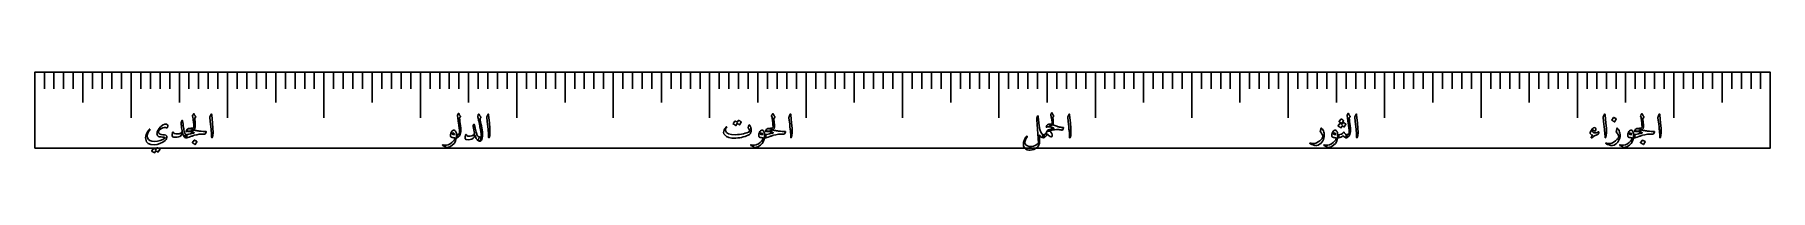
# Model space of a CAD drawing. Header units: millimetres. Extents: x 0 to 271, y -1 to 12.
import ezdxf

# ---------------------------------------------------------------- set-up
doc = ezdxf.new("R2010")
doc.units = ezdxf.units.MM
for name, color, linetype in [('CUT_OUTER', 1, 'Continuous'), ('ENGRAVE', 7, 'Continuous'), ('ENGRAVE_FINE', 8, 'Continuous'), ('TEXT', 5, 'Continuous')]:
    doc.layers.add(name, color=color, linetype=linetype)

msp = doc.modelspace()

# ---------------------------------------------------------------- linework, layer by layer
at = {"layer": 'CUT_OUTER'}
msp.add_lwpolyline([(0, 0), (271.1194, 0), (271.1194, 11.9), (0, 11.9)], close=True, dxfattribs=at)
at = {"layer": 'ENGRAVE'}
for points in [[(0, 11.9), (0, 4.76)], [(7.5311, 11.9), (7.5311, 7.14)], [(15.0622, 11.9), (15.0622, 4.76)], [(22.5933, 11.9), (22.5933, 7.14)], [(30.1244, 11.9), (30.1244, 4.76)], [(37.6555, 11.9), (37.6555, 7.14)], [(45.1866, 11.9), (45.1866, 4.76)], [(52.7177, 11.9), (52.7177, 7.14)], [(60.2488, 11.9), (60.2488, 4.76)], [(67.7799, 11.9), (67.7799, 7.14)], [(75.311, 11.9), (75.311, 4.76)], [(82.8421, 11.9), (82.8421, 7.14)], [(90.3731, 11.9), (90.3731, 4.76)], [(97.9042, 11.9), (97.9042, 7.14)], [(105.4353, 11.9), (105.4353, 4.76)], [(112.9664, 11.9), (112.9664, 7.14)], [(120.4975, 11.9), (120.4975, 4.76)], [(128.0286, 11.9), (128.0286, 7.14)], [(135.5597, 11.9), (135.5597, 4.76)], [(143.0908, 11.9), (143.0908, 7.14)], [(150.6219, 11.9), (150.6219, 4.76)], [(158.153, 11.9), (158.153, 7.14)], [(165.6841, 11.9), (165.6841, 4.76)], [(173.2152, 11.9), (173.2152, 7.14)], [(180.7463, 11.9), (180.7463, 4.76)], [(188.2774, 11.9), (188.2774, 7.14)], [(195.8085, 11.9), (195.8085, 4.76)], [(203.3396, 11.9), (203.3396, 7.14)], [(210.8707, 11.9), (210.8707, 4.76)], [(218.4018, 11.9), (218.4018, 7.14)], [(225.9329, 11.9), (225.9329, 4.76)], [(233.464, 11.9), (233.464, 7.14)], [(240.9951, 11.9), (240.9951, 4.76)], [(248.5262, 11.9), (248.5262, 7.14)], [(256.0573, 11.9), (256.0573, 4.76)], [(263.5884, 11.9), (263.5884, 7.14)], [(271.1194, 11.9), (271.1194, 4.76)]]:
    msp.add_lwpolyline(points, dxfattribs=at)
at = {"layer": 'ENGRAVE_FINE'}
for points in [[(1.5062, 11.9), (1.5062, 9.282)], [(3.0124, 11.9), (3.0124, 9.282)], [(4.5187, 11.9), (4.5187, 9.282)], [(6.0249, 11.9), (6.0249, 9.282)], [(9.0373, 11.9), (9.0373, 9.282)], [(10.5435, 11.9), (10.5435, 9.282)], [(12.0498, 11.9), (12.0498, 9.282)], [(13.556, 11.9), (13.556, 9.282)], [(16.5684, 11.9), (16.5684, 9.282)], [(18.0746, 11.9), (18.0746, 9.282)], [(19.5808, 11.9), (19.5808, 9.282)], [(21.0871, 11.9), (21.0871, 9.282)], [(24.0995, 11.9), (24.0995, 9.282)], [(25.6057, 11.9), (25.6057, 9.282)], [(27.1119, 11.9), (27.1119, 9.282)], [(28.6182, 11.9), (28.6182, 9.282)], [(31.6306, 11.9), (31.6306, 9.282)], [(33.1368, 11.9), (33.1368, 9.282)], [(34.643, 11.9), (34.643, 9.282)], [(36.1493, 11.9), (36.1493, 9.282)], [(39.1617, 11.9), (39.1617, 9.282)], [(40.6679, 11.9), (40.6679, 9.282)], [(42.1741, 11.9), (42.1741, 9.282)], [(43.6804, 11.9), (43.6804, 9.282)], [(46.6928, 11.9), (46.6928, 9.282)], [(48.199, 11.9), (48.199, 9.282)], [(49.7052, 11.9), (49.7052, 9.282)], [(51.2115, 11.9), (51.2115, 9.282)], [(54.2239, 11.9), (54.2239, 9.282)], [(55.7301, 11.9), (55.7301, 9.282)], [(57.2363, 11.9), (57.2363, 9.282)], [(58.7425, 11.9), (58.7425, 9.282)], [(61.755, 11.9), (61.755, 9.282)], [(63.2612, 11.9), (63.2612, 9.282)], [(64.7674, 11.9), (64.7674, 9.282)], [(66.2736, 11.9), (66.2736, 9.282)], [(69.2861, 11.9), (69.2861, 9.282)], [(70.7923, 11.9), (70.7923, 9.282)], [(72.2985, 11.9), (72.2985, 9.282)], [(73.8047, 11.9), (73.8047, 9.282)], [(76.8172, 11.9), (76.8172, 9.282)], [(78.3234, 11.9), (78.3234, 9.282)], [(79.8296, 11.9), (79.8296, 9.282)], [(81.3358, 11.9), (81.3358, 9.282)], [(84.3483, 11.9), (84.3483, 9.282)], [(85.8545, 11.9), (85.8545, 9.282)], [(87.3607, 11.9), (87.3607, 9.282)], [(88.8669, 11.9), (88.8669, 9.282)], [(91.8794, 11.9), (91.8794, 9.282)], [(93.3856, 11.9), (93.3856, 9.282)], [(94.8918, 11.9), (94.8918, 9.282)], [(96.398, 11.9), (96.398, 9.282)], [(99.4105, 11.9), (99.4105, 9.282)], [(100.9167, 11.9), (100.9167, 9.282)], [(102.4229, 11.9), (102.4229, 9.282)], [(103.9291, 11.9), (103.9291, 9.282)], [(106.9416, 11.9), (106.9416, 9.282)], [(108.4478, 11.9), (108.4478, 9.282)], [(109.954, 11.9), (109.954, 9.282)], [(111.4602, 11.9), (111.4602, 9.282)], [(114.4727, 11.9), (114.4727, 9.282)], [(115.9789, 11.9), (115.9789, 9.282)], [(117.4851, 11.9), (117.4851, 9.282)], [(118.9913, 11.9), (118.9913, 9.282)], [(122.0038, 11.9), (122.0038, 9.282)], [(123.51, 11.9), (123.51, 9.282)], [(125.0162, 11.9), (125.0162, 9.282)], [(126.5224, 11.9), (126.5224, 9.282)], [(129.5348, 11.9), (129.5348, 9.282)], [(131.0411, 11.9), (131.0411, 9.282)], [(132.5473, 11.9), (132.5473, 9.282)], [(134.0535, 11.9), (134.0535, 9.282)], [(137.0659, 11.9), (137.0659, 9.282)], [(138.5722, 11.9), (138.5722, 9.282)], [(140.0784, 11.9), (140.0784, 9.282)], [(141.5846, 11.9), (141.5846, 9.282)], [(144.597, 11.9), (144.597, 9.282)], [(146.1033, 11.9), (146.1033, 9.282)], [(147.6095, 11.9), (147.6095, 9.282)], [(149.1157, 11.9), (149.1157, 9.282)], [(152.1281, 11.9), (152.1281, 9.282)], [(153.6344, 11.9), (153.6344, 9.282)], [(155.1406, 11.9), (155.1406, 9.282)], [(156.6468, 11.9), (156.6468, 9.282)], [(159.6592, 11.9), (159.6592, 9.282)], [(161.1654, 11.9), (161.1654, 9.282)], [(162.6717, 11.9), (162.6717, 9.282)], [(164.1779, 11.9), (164.1779, 9.282)], [(167.1903, 11.9), (167.1903, 9.282)], [(168.6965, 11.9), (168.6965, 9.282)], [(170.2028, 11.9), (170.2028, 9.282)], [(171.709, 11.9), (171.709, 9.282)], [(174.7214, 11.9), (174.7214, 9.282)], [(176.2276, 11.9), (176.2276, 9.282)], [(177.7339, 11.9), (177.7339, 9.282)], [(179.2401, 11.9), (179.2401, 9.282)], [(182.2525, 11.9), (182.2525, 9.282)], [(183.7587, 11.9), (183.7587, 9.282)], [(185.265, 11.9), (185.265, 9.282)], [(186.7712, 11.9), (186.7712, 9.282)], [(189.7836, 11.9), (189.7836, 9.282)], [(191.2898, 11.9), (191.2898, 9.282)], [(192.7961, 11.9), (192.7961, 9.282)], [(194.3023, 11.9), (194.3023, 9.282)], [(197.3147, 11.9), (197.3147, 9.282)], [(198.8209, 11.9), (198.8209, 9.282)], [(200.3271, 11.9), (200.3271, 9.282)], [(201.8334, 11.9), (201.8334, 9.282)], [(204.8458, 11.9), (204.8458, 9.282)], [(206.352, 11.9), (206.352, 9.282)], [(207.8582, 11.9), (207.8582, 9.282)], [(209.3645, 11.9), (209.3645, 9.282)], [(212.3769, 11.9), (212.3769, 9.282)], [(213.8831, 11.9), (213.8831, 9.282)], [(215.3893, 11.9), (215.3893, 9.282)], [(216.8956, 11.9), (216.8956, 9.282)], [(219.908, 11.9), (219.908, 9.282)], [(221.4142, 11.9), (221.4142, 9.282)], [(222.9204, 11.9), (222.9204, 9.282)], [(224.4267, 11.9), (224.4267, 9.282)], [(227.4391, 11.9), (227.4391, 9.282)], [(228.9453, 11.9), (228.9453, 9.282)], [(230.4515, 11.9), (230.4515, 9.282)], [(231.9577, 11.9), (231.9577, 9.282)], [(234.9702, 11.9), (234.9702, 9.282)], [(236.4764, 11.9), (236.4764, 9.282)], [(237.9826, 11.9), (237.9826, 9.282)], [(239.4888, 11.9), (239.4888, 9.282)], [(242.5013, 11.9), (242.5013, 9.282)], [(244.0075, 11.9), (244.0075, 9.282)], [(245.5137, 11.9), (245.5137, 9.282)], [(247.0199, 11.9), (247.0199, 9.282)], [(250.0324, 11.9), (250.0324, 9.282)], [(251.5386, 11.9), (251.5386, 9.282)], [(253.0448, 11.9), (253.0448, 9.282)], [(254.551, 11.9), (254.551, 9.282)], [(257.5635, 11.9), (257.5635, 9.282)], [(259.0697, 11.9), (259.0697, 9.282)], [(260.5759, 11.9), (260.5759, 9.282)], [(262.0821, 11.9), (262.0821, 9.282)], [(265.0946, 11.9), (265.0946, 9.282)], [(266.6008, 11.9), (266.6008, 9.282)], [(268.107, 11.9), (268.107, 9.282)], [(269.6132, 11.9), (269.6132, 9.282)]]:
    msp.add_lwpolyline(points, dxfattribs=at)
at = {"layer": 'TEXT'}
for points in [[(66.0494, 5.1654), (66.0856, 5.253), (66.1139, 5.3226), (66.134, 5.374), (66.1461, 5.4072), (66.1555, 5.4284), (66.1676, 5.4435), (66.1824, 5.4526), (66.1998, 5.4556), (66.2197, 5.4522), (66.2361, 5.4421), (66.2492, 5.4253), (66.259, 5.4018), (66.3036, 5.2866), (66.357, 5.1828), (66.4192, 5.0905), (66.4901, 5.0095), (66.5099, 4.9837), (66.5156, 4.9544), (66.5072, 4.9218), (66.4847, 4.8859), (66.3664, 4.7193), (66.3745, 4.6447), (66.3826, 4.5715), (66.3906, 4.4996), (66.3987, 4.4291), (66.4068, 4.3599), (66.4148, 4.2921), (66.4229, 4.2256), (66.4309, 4.1604), (66.5052, 3.5571), (66.5505, 3.0856), (66.567, 2.7456), (66.5545, 2.5374), (66.4531, 2.1595), (66.3208, 1.8804), (66.1575, 1.7), (65.9634, 1.6184), (65.958, 1.6184), (65.9526, 1.6184), (65.9473, 1.6184), (65.9419, 1.6184), (65.91, 1.6486), (65.8895, 1.7178), (65.8804, 1.826), (65.8828, 1.9731), (65.8878, 2.0275), (65.9029, 2.0671), (65.9281, 2.092), (65.9634, 2.1021), (66.0998, 2.1293), (66.2133, 2.1787), (66.304, 2.2502), (66.3718, 2.3439), (66.3673, 2.4564), (66.3591, 2.5844), (66.3471, 2.7278), (66.3315, 2.8867), (66.3125, 3.0604), (66.2905, 3.2481), (66.2655, 3.45), (66.2375, 3.666), (66.2116, 3.8782), (66.1878, 4.069), (66.1659, 4.2383), (66.1461, 4.3861), (66.129, 4.5124), (66.1152, 4.6172), (66.1048, 4.7005), (66.0977, 4.7623), (66.044, 5.0686), (66.0423, 5.0989), (66.0427, 5.1251), (66.045, 5.1472), (66.0494, 5.1654)], [(158.7791, 5.3857), (158.7893, 5.4089), (158.7986, 5.43), (158.8068, 5.4492), (158.814, 5.4663), (158.8202, 5.4811), (158.8255, 5.4932), (158.8297, 5.5026), (158.8328, 5.5093), (158.8416, 5.5211), (158.8517, 5.5295), (158.8631, 5.5345), (158.8758, 5.5362), (158.8883, 5.5345), (158.8987, 5.5295), (158.9071, 5.5211), (158.9135, 5.5093), (158.9659, 5.3864), (159.0263, 5.2755), (159.0948, 5.1768), (159.1714, 5.0901), (159.1875, 5.0676), (159.1929, 5.0431), (159.1875, 5.0166), (159.1714, 4.988), (159.0371, 4.8053), (159.0908, 4.456), (159.1173, 4.1879), (159.1163, 3.975), (159.0878, 3.8171), (159.0317, 3.7143), (158.9736, 3.6636), (158.8852, 3.6082), (158.7667, 3.5481), (158.6179, 3.4832), (158.5352, 3.5958), (158.5185, 3.6807), (158.5675, 3.7382), (158.6824, 3.7681), (158.7694, 3.7802), (158.8476, 3.7949), (158.9172, 3.8124), (158.9779, 3.8326), (158.9791, 3.8566), (158.9773, 3.891), (158.9724, 3.9359), (158.9645, 3.9911), (158.9539, 4.0571), (158.941, 4.1342), (158.9257, 4.2224), (158.9081, 4.3216), (158.8868, 4.4441), (158.8658, 4.5588), (158.8451, 4.6657), (158.8248, 4.765), (158.8045, 4.8569), (158.7838, 4.9417), (158.7628, 5.0194), (158.7415, 5.0901), (158.726, 5.1466), (158.7173, 5.1922), (158.7153, 5.2272), (158.72, 5.2514), (158.7317, 5.2739), (158.7455, 5.3038), (158.7613, 5.341), (158.7791, 5.3857)], [(205.0271, 5.1654), (205.0634, 5.253), (205.0916, 5.3226), (205.1117, 5.374), (205.1238, 5.4072), (205.1332, 5.4284), (205.1453, 5.4435), (205.1601, 5.4526), (205.1776, 5.4556), (205.1974, 5.4522), (205.2138, 5.4421), (205.2269, 5.4253), (205.2367, 5.4018), (205.2813, 5.2866), (205.3348, 5.1828), (205.3969, 5.0905), (205.4678, 5.0095), (205.4876, 4.9837), (205.4933, 4.9544), (205.4849, 4.9218), (205.4624, 4.8859), (205.3442, 4.7193), (205.3522, 4.6447), (205.3603, 4.5715), (205.3683, 4.4996), (205.3764, 4.4291), (205.3845, 4.3599), (205.3925, 4.2921), (205.4006, 4.2256), (205.4086, 4.1604), (205.4829, 3.5571), (205.5282, 3.0856), (205.5447, 2.7456), (205.5323, 2.5374), (205.4308, 2.1595), (205.2985, 1.8804), (205.1352, 1.7), (204.9411, 1.6184), (204.9357, 1.6184), (204.9303, 1.6184), (204.925, 1.6184), (204.9196, 1.6184), (204.8877, 1.6486), (204.8672, 1.7178), (204.8581, 1.826), (204.8605, 1.9731), (204.8655, 2.0275), (204.8806, 2.0671), (204.9058, 2.092), (204.9411, 2.1021), (205.0775, 2.1293), (205.191, 2.1787), (205.2817, 2.2502), (205.3495, 2.3439), (205.345, 2.4564), (205.3368, 2.5844), (205.3248, 2.7278), (205.3092, 2.8867), (205.2902, 3.0604), (205.2682, 3.2481), (205.2432, 3.45), (205.2152, 3.666), (205.1893, 3.8782), (205.1655, 4.069), (205.1436, 4.2383), (205.1238, 4.3861), (205.1067, 4.5124), (205.0929, 4.6172), (205.0825, 4.7005), (205.0754, 4.7623), (205.0217, 5.0686), (205.02, 5.0989), (205.0204, 5.1251), (205.0227, 5.1472), (205.0271, 5.1654)], [(20.6021, 3.1662), (20.4282, 3.2243), (20.234, 3.2266), (20.0197, 3.1732), (19.7853, 3.0641), (19.6365, 2.9599), (19.5125, 2.8357), (19.4134, 2.6912), (19.3392, 2.5266), (19.3318, 2.4937), (19.3312, 2.4595), (19.3372, 2.4239), (19.35, 2.3869), (19.4353, 2.272), (19.5784, 2.1854), (19.7792, 2.1269), (20.0379, 2.0967), (20.2931, 2.0695), (20.4785, 2.0201), (20.5941, 1.9486), (20.6398, 1.8549), (20.6448, 1.6587), (20.6062, 1.484), (20.5239, 1.3309), (20.3979, 1.1992), (19.9979, 0.9261), (19.5716, 0.7249), (19.1192, 0.5956), (18.6406, 0.5382), (18.1179, 0.5745), (17.727, 0.7317), (17.4677, 1.0098), (17.34, 1.4088), (17.3326, 1.6278), (17.3642, 1.8656), (17.4347, 2.1222), (17.5442, 2.3977), (17.5824, 2.4742), (17.6215, 2.5481), (17.6616, 2.6193), (17.7028, 2.6879), (17.7453, 2.754), (17.7894, 2.8182), (17.8353, 2.8803), (17.8828, 2.9405), (17.9083, 2.9653), (17.9312, 2.9754), (17.9513, 2.9707), (17.9688, 2.9512), (17.9785, 2.927), (17.9809, 2.9028), (17.9758, 2.8786), (17.9634, 2.8545), (17.7424, 2.4984), (17.6114, 2.1773), (17.5704, 1.8911), (17.6195, 1.6399), (17.7773, 1.3752), (18.0091, 1.1885), (18.3148, 1.0796), (18.6943, 1.0487), (19.1807, 1.0874), (19.6187, 1.1871), (20.0083, 1.348), (20.3496, 1.57), (20.3701, 1.5888), (20.3778, 1.6077), (20.3727, 1.6265), (20.3549, 1.6453), (20.2827, 1.6802), (20.1574, 1.7098), (19.9791, 1.7339), (19.7477, 1.7528), (19.5122, 1.7816), (19.3325, 1.8361), (19.2086, 1.916), (19.1404, 2.0215), (19.1088, 2.1454), (19.1001, 2.2754), (19.1142, 2.4114), (19.1511, 2.5535), (19.271, 2.8326), (19.4373, 3.0896), (19.6499, 3.3244), (19.9089, 3.537), (19.9777, 3.5874), (20.0446, 3.631), (20.1094, 3.668), (20.1722, 3.6982), (20.2327, 3.7221), (20.2904, 3.7399), (20.3455, 3.7516), (20.3979, 3.7573), (20.6028, 3.7382), (20.7284, 3.6485), (20.7748, 3.4883), (20.7419, 3.2575), (20.717, 3.1954), (20.6854, 3.1594), (20.6472, 3.1497), (20.6021, 3.1662)], [(23.6332, 2.1021), (23.6722, 2.0833), (23.7031, 2.0537), (23.7259, 2.0134), (23.7407, 1.9623), (23.7504, 1.8992), (23.7528, 1.8387), (23.7477, 1.781), (23.7353, 1.7259), (23.7168, 1.6789), (23.6937, 1.6453), (23.6658, 1.6251), (23.6332, 1.6184), (23.4723, 1.6631), (23.339, 1.7756), (23.2332, 1.956), (23.1549, 2.2042), (23.1448, 2.247), (23.1361, 2.2841), (23.1287, 2.3155), (23.1226, 2.3412), (23.1179, 2.3612), (23.1146, 2.3755), (23.1126, 2.3841), (23.1119, 2.3869), (23.1038, 2.4027), (23.0958, 2.4071), (23.0877, 2.4), (23.0797, 2.3815), (22.9883, 2.1753), (22.8862, 2.0134), (22.7733, 1.8958), (22.6497, 1.8226), (22.4704, 1.7662), (22.2601, 1.7313), (22.0189, 1.7178), (21.7469, 1.7259), (21.5651, 1.782), (21.4661, 1.918), (21.4496, 2.134), (21.5158, 2.4299), (21.5309, 2.4655), (21.5494, 2.4917), (21.5712, 2.5085), (21.5964, 2.5159), (21.6212, 2.5135), (21.6421, 2.5011), (21.6588, 2.4786), (21.6716, 2.446), (21.6988, 2.3765), (21.7321, 2.3238), (21.7714, 2.2878), (21.8167, 2.2687), (22.071, 2.2297), (22.3125, 2.2257), (22.5412, 2.2566), (22.7572, 2.3224), (22.8509, 2.3715), (22.9278, 2.438), (22.988, 2.5219), (23.0313, 2.6234), (23.0286, 2.6714), (23.0152, 2.7833), (22.991, 2.9589), (22.956, 3.1984), (22.9382, 3.3266), (22.9225, 3.4423), (22.9087, 3.5456), (22.8969, 3.6364), (22.8869, 3.7142), (22.8781, 3.7782), (22.8707, 3.8284), (22.8647, 3.8648), (22.8596, 3.9206), (22.8607, 3.9696), (22.8677, 4.0119), (22.8808, 4.0475), (22.9016, 4.0917), (22.9211, 4.1329), (22.9393, 4.171), (22.956, 4.2061), (22.9712, 4.2382), (22.9843, 4.2672), (22.9953, 4.2932), (23.0044, 4.3162), (23.0138, 4.3347), (23.0259, 4.3471), (23.0407, 4.3535), (23.0582, 4.3539), (23.0773, 4.3465), (23.0917, 4.3351), (23.1015, 4.3196), (23.1065, 4.3001), (23.1393, 4.0252), (23.173, 3.7647), (23.2078, 3.5187), (23.2436, 3.2871), (23.28, 3.0699), (23.3168, 2.8672), (23.3539, 2.679), (23.3914, 2.5051), (23.4367, 2.3429), (23.4921, 2.2217), (23.5576, 2.1414), (23.6332, 2.1021)], [(24.5307, 2.9619), (24.6597, 2.9129), (24.794, 2.8679), (24.9337, 2.8269), (25.0789, 2.79), (25.2287, 2.7567), (25.3825, 2.7268), (25.5404, 2.7003), (25.7023, 2.6771), (26.015, 2.6398), (26.2921, 2.6193), (26.5336, 2.6156), (26.7395, 2.6287), (26.7616, 2.6287), (26.7798, 2.6234), (26.7939, 2.6126), (26.804, 2.5965), (26.8097, 2.5774), (26.8107, 2.5575), (26.807, 2.5371), (26.7986, 2.5159), (26.6374, 2.2311), (26.6216, 2.2082), (26.6011, 2.1934), (26.5759, 2.1867), (26.546, 2.1881), (26.1171, 2.1955), (25.7063, 2.1693), (25.3136, 2.1095), (24.9391, 2.0161), (24.9183, 2.0105), (24.8827, 1.9993), (24.8323, 1.9823), (24.7671, 1.9597), (24.6872, 1.9313), (24.5925, 1.8972), (24.483, 1.8574), (24.3587, 1.8119), (24.1179, 1.7272), (23.9167, 1.6668), (23.7551, 1.6305), (23.6332, 1.6184), (23.6023, 1.6298), (23.5741, 1.6641), (23.5486, 1.7212), (23.5257, 1.8011), (23.5126, 1.9308), (23.5271, 2.0242), (23.569, 2.0813), (23.6386, 2.1021), (23.7444, 2.1128), (23.8952, 2.1397), (24.091, 2.1827), (24.3318, 2.2418), (24.4533, 2.2722), (24.5596, 2.2989), (24.6508, 2.3219), (24.7268, 2.3412), (24.7875, 2.3568), (24.8323, 2.3688), (24.8614, 2.377), (24.8746, 2.3815), (24.8797, 2.3841), (24.884, 2.3862), (24.8877, 2.3881), (24.8908, 2.3896), (24.8934, 2.3908), (24.8961, 2.3916), (24.8988, 2.3921), (24.9015, 2.3923), (24.918, 2.4003), (24.9243, 2.4084), (24.9206, 2.4165), (24.9069, 2.4245), (24.8461, 2.4529), (24.7819, 2.4789), (24.7144, 2.5026), (24.6435, 2.524), (24.5693, 2.5433), (24.4917, 2.5609), (24.4108, 2.5769), (24.3265, 2.5911), (24.2437, 2.6036), (24.1619, 2.614), (24.0811, 2.6224), (24.0013, 2.6287), (23.9232, 2.6328), (23.8475, 2.6341), (23.7741, 2.6328), (23.7031, 2.6287), (23.6846, 2.6311), (23.6722, 2.6382), (23.6658, 2.6499), (23.6654, 2.6664), (23.6745, 2.6956), (23.6856, 2.7241), (23.6987, 2.752), (23.7138, 2.7792), (23.7306, 2.8064), (23.7487, 2.8343), (23.7682, 2.8629), (23.789, 2.8921), (23.8347, 2.9475), (23.8804, 2.9902), (23.9261, 3.0201), (23.9718, 3.0372), (24.0873, 3.0526), (24.219, 3.0452), (24.3668, 3.015), (24.5307, 2.9619)], [(24.88, 3.3489), (24.8681, 3.5034), (24.8538, 3.666), (24.8372, 3.8366), (24.8182, 4.0153), (24.7965, 4.2027), (24.7719, 4.3995), (24.7441, 4.6058), (24.7134, 4.8214), (24.6489, 5.0418), (24.6482, 5.0706), (24.6516, 5.0982), (24.659, 5.1244), (24.6704, 5.1492), (24.6773, 5.162), (24.6872, 5.1788), (24.7001, 5.1996), (24.7161, 5.2245), (24.7347, 5.2537), (24.7557, 5.2876), (24.7791, 5.3263), (24.8048, 5.3696), (24.8138, 5.3837), (24.8249, 5.3938), (24.838, 5.3998), (24.8531, 5.4018), (24.8656, 5.3991), (24.876, 5.3911), (24.8844, 5.3776), (24.8908, 5.3588), (24.9277, 5.253), (24.9794, 5.1506), (25.0459, 5.0515), (25.1272, 4.9558), (25.1477, 4.9289), (25.1554, 4.902), (25.1504, 4.8752), (25.1326, 4.8483), (25.0197, 4.6924), (25.0107, 4.6733), (25.005, 4.6481), (25.0026, 4.6169), (25.0036, 4.5796), (25.0634, 4.0536), (25.0869, 3.631), (25.0741, 3.3119), (25.0251, 3.0963), (24.9022, 2.9213), (24.6892, 2.7886), (24.3863, 2.6983), (23.9933, 2.6502), (23.8475, 2.6583), (23.7756, 2.704), (23.7776, 2.7873), (23.8535, 2.9082), (23.8668, 2.9242), (23.8797, 2.9398), (23.8923, 2.9551), (23.9046, 2.97), (23.9165, 2.9846), (23.9281, 2.9989), (23.9394, 3.0128), (23.9503, 3.0264), (23.9771, 3.0523), (24.0094, 3.0708), (24.047, 3.0819), (24.09, 3.0856), (24.2828, 3.0916), (24.4528, 3.1044), (24.5999, 3.1238), (24.7242, 3.15), (24.7944, 3.1766), (24.8437, 3.2186), (24.8723, 3.276), (24.88, 3.3489)], [(27.5026, 5.2191), (27.554, 5.3185), (27.5953, 5.3535), (27.6266, 5.3239), (27.6477, 5.2299), (27.7713, 3.9132), (27.8449, 3.105), (27.8613, 2.4595), (27.8207, 1.9765), (27.723, 1.656), (27.7052, 1.6298), (27.6894, 1.6157), (27.6756, 1.6137), (27.6638, 1.6238), (27.6544, 1.6396), (27.6477, 1.66), (27.6437, 1.6852), (27.6423, 1.7151), (27.6423, 1.9479), (27.6316, 2.1948), (27.6101, 2.4558), (27.5779, 2.7309), (27.5708, 2.8027), (27.5496, 2.9969), (27.5144, 3.3133), (27.465, 3.752), (27.3468, 4.7247), (27.3441, 4.7764), (27.3468, 4.8241), (27.3548, 4.8678), (27.3683, 4.9074)], [(65.8559, 1.5593), (65.7299, 1.1169), (65.5187, 0.7464), (65.2221, 0.4478), (64.8402, 0.2211), (64.7868, 0.1981), (64.734, 0.1774), (64.682, 0.1591), (64.6306, 0.1432), (64.5802, 0.1299), (64.5312, 0.1197), (64.4835, 0.1125), (64.4371, 0.1083), (64.3216, 0.1247), (64.1684, 0.1848), (63.9776, 0.2886), (63.7492, 0.4361), (63.7247, 0.4572), (63.7103, 0.4777), (63.7059, 0.4975), (63.7116, 0.5167), (63.7244, 0.5315), (63.7412, 0.5382), (63.762, 0.5368), (63.7868, 0.5274), (64.0243, 0.4505), (64.2907, 0.4509), (64.5859, 0.5284), (64.91, 0.6833), (65.1747, 0.863), (65.3937, 1.0743), (65.567, 1.3171), (65.6947, 1.5915), (65.6937, 1.6013), (65.6906, 1.609), (65.6856, 1.6147), (65.6786, 1.6184), (65.4935, 1.6291), (65.3359, 1.6506), (65.206, 1.6829), (65.1035, 1.7259), (65.0242, 1.7924), (64.9745, 1.8844), (64.9544, 2.002), (64.9638, 2.1451), (64.9668, 2.164), (64.9705, 2.1834), (64.9749, 2.203), (64.9799, 2.223), (64.9856, 2.2437), (64.992, 2.2653), (64.9991, 2.288), (65.0068, 2.3117), (65.0699, 2.4652), (65.1465, 2.5925), (65.2365, 2.6936), (65.34, 2.7685), (65.4458, 2.8095), (65.5429, 2.8088), (65.6312, 2.7665), (65.7108, 2.6825), (65.7803, 2.5656), (65.8331, 2.4299), (65.869, 2.2754), (65.8881, 2.1021), (65.8987, 2.1022), (65.909, 2.1027), (65.9189, 2.1036), (65.9285, 2.1048), (65.938, 2.1059), (65.9479, 2.1068), (65.9582, 2.1073), (65.9688, 2.1075), (66.005, 2.0997), (66.0332, 2.0766), (66.0534, 2.0379), (66.0655, 1.9838), (66.0705, 1.9244), (66.0695, 1.8643), (66.0625, 1.8035), (66.0494, 1.742), (66.0322, 1.6879), (66.0131, 1.6493), (65.9919, 1.6261), (65.9688, 1.6184), (65.8666, 1.6184), (65.866, 1.6087), (65.864, 1.5956), (65.8606, 1.5791), (65.8559, 1.5593)], [(69.5641, 1.1025), (69.4556, 1.1089), (69.3612, 1.128), (69.2809, 1.1599), (69.2148, 1.2046), (69.0922, 1.3393), (68.977, 1.523), (68.8691, 1.7558), (68.7687, 2.0376), (68.6992, 1.8576), (68.6303, 1.7151), (68.5621, 1.6103), (68.4946, 1.5432), (68.285, 1.4313), (68.0432, 1.3591), (67.7691, 1.3265), (67.4628, 1.3336), (67.3761, 1.3544), (67.3096, 1.4007), (67.2633, 1.4726), (67.2371, 1.57), (67.23, 1.6846), (67.2411, 1.8078), (67.2703, 1.9398), (67.3177, 2.0806), (67.3271, 2.0997), (67.3392, 2.1142), (67.354, 2.1239), (67.3714, 2.1289), (67.3936, 2.1283), (67.4117, 2.1209), (67.4258, 2.1068), (67.4359, 2.086), (67.5182, 1.9654), (67.6415, 1.8885), (67.8057, 1.8552), (68.011, 1.8656), (68.2958, 1.9311), (68.5054, 2.0309), (68.6397, 2.1649), (68.6988, 2.3332), (68.4785, 3.3865), (68.4711, 3.4349), (68.4704, 3.4779), (68.4765, 3.5155), (68.4893, 3.5477), (68.5806, 3.709), (68.5937, 3.7301), (68.6061, 3.7452), (68.6179, 3.7543), (68.629, 3.7573), (68.6441, 3.7493), (68.6572, 3.7305), (68.6683, 3.7009), (68.6774, 3.6606), (68.7309, 3.3917), (68.7842, 3.144), (68.8371, 2.9174), (68.8896, 2.712), (68.9412, 2.5278), (68.9911, 2.3647), (69.0393, 2.2228), (69.0858, 2.1021), (69.1714, 1.9466), (69.2779, 1.8293), (69.4052, 1.7504), (69.5533, 1.7098), (69.595, 1.6957), (69.6286, 1.6641), (69.6541, 1.615), (69.6716, 1.5485), (69.6763, 1.5134), (69.6796, 1.478), (69.6817, 1.4422), (69.6823, 1.4061), (69.681, 1.3697), (69.677, 1.3329), (69.6702, 1.2958), (69.6608, 1.2583), (69.6387, 1.1901), (69.6151, 1.1414), (69.5903, 1.1122), (69.5641, 1.1025)], [(69.3008, 5.2675), (69.3105, 5.2933), (69.3236, 5.3118), (69.3401, 5.3229), (69.3599, 5.3266), (69.3777, 5.3236), (69.3935, 5.3145), (69.4072, 5.2994), (69.419, 5.2782), (69.4667, 5.1691), (69.5238, 5.0727), (69.5903, 4.989), (69.6662, 4.9182), (69.6911, 4.8869), (69.7011, 4.8523), (69.6964, 4.8144), (69.677, 4.7731), (69.6633, 4.7516), (69.6494, 4.7301), (69.6351, 4.7086), (69.6205, 4.6871), (69.6059, 4.6656), (69.5916, 4.6441), (69.5777, 4.6226), (69.5641, 4.6011), (69.5671, 4.549), (69.5923, 4.4036), (69.6397, 4.1648), (69.7092, 3.8326), (69.7478, 3.65), (69.7831, 3.4785), (69.815, 3.3182), (69.8436, 3.1689), (69.8684, 3.031), (69.8892, 2.9048), (69.906, 2.7905), (69.9188, 2.6879), (69.9285, 2.5911), (69.9363, 2.4944), (69.942, 2.3977), (69.9457, 2.3009), (69.9473, 2.2039), (69.947, 2.1061), (69.9447, 2.0077), (69.9403, 1.9086), (69.903, 1.5764), (69.8288, 1.3322), (69.7176, 1.176), (69.5695, 1.1079), (69.4962, 1.1058), (69.4378, 1.1267), (69.3941, 1.1703), (69.3652, 1.2368), (69.3505, 1.3151), (69.3491, 1.394), (69.3612, 1.4736), (69.3867, 1.5539), (69.421, 1.6281), (69.4593, 1.6789), (69.5016, 1.7061), (69.548, 1.7098), (69.5837, 1.7072), (69.6158, 1.7051), (69.6442, 1.7032), (69.6689, 1.7017), (69.6902, 1.7012), (69.7085, 1.7024), (69.7238, 1.7052), (69.7361, 1.7098), (69.7603, 1.7897), (69.7683, 1.9113), (69.7603, 2.0745), (69.7361, 2.2794), (69.7176, 2.4012), (69.6944, 2.5407), (69.6665, 2.6981), (69.634, 2.8733), (69.597, 3.0666), (69.556, 3.2784), (69.511, 3.5086), (69.462, 3.7573), (69.4136, 4.0005), (69.3706, 4.2141), (69.333, 4.3982), (69.3008, 4.5527), (69.2742, 4.6777), (69.2537, 4.7731), (69.2393, 4.8389), (69.2309, 4.8752), (69.2238, 4.9225), (69.2242, 4.9732), (69.2319, 5.0273), (69.247, 5.0848), (69.2573, 5.1135), (69.2665, 5.1405), (69.2747, 5.1659), (69.2819, 5.1896), (69.2882, 5.2116), (69.2934, 5.2319), (69.2976, 5.2505), (69.3008, 5.2675)], [(70.7625, 5.2191), (70.8139, 5.3185), (70.8552, 5.3535), (70.8865, 5.3239), (70.9076, 5.2299), (71.0312, 3.9132), (71.1048, 3.105), (71.1213, 2.4595), (71.0806, 1.9765), (70.9829, 1.656), (70.9651, 1.6298), (70.9493, 1.6157), (70.9355, 1.6137), (70.9238, 1.6238), (70.9144, 1.6396), (70.9076, 1.66), (70.9036, 1.6852), (70.9023, 1.7151), (70.9023, 1.9479), (70.8915, 2.1948), (70.87, 2.4558), (70.8378, 2.7309), (70.8307, 2.8027), (70.8096, 2.9969), (70.7743, 3.3133), (70.7249, 3.752), (70.6067, 4.7247), (70.604, 4.7764), (70.6067, 4.8241), (70.6147, 4.8678), (70.6282, 4.9074)], [(111.6847, 3.6176), (111.7208, 3.5723), (111.7539, 3.5222), (111.7839, 3.4675), (111.811, 3.408), (111.835, 3.3442), (111.856, 3.2763), (111.874, 3.2045), (111.8889, 3.1285), (111.9084, 2.9761), (111.9131, 2.8249), (111.903, 2.6751), (111.8782, 2.5266), (111.8405, 2.3943), (111.7922, 2.2875), (111.7331, 2.2062), (111.6632, 2.1504), (111.4415, 2.0332), (111.2064, 1.9288), (110.9578, 1.8371), (110.6958, 1.7581), (110.4204, 1.6926), (110.1315, 1.6412), (109.8293, 1.604), (109.5135, 1.5808), (108.9217, 1.5868), (108.436, 1.6695), (108.0564, 1.8287), (107.783, 2.0645), (107.6708, 2.2489), (107.6191, 2.4474), (107.6278, 2.66), (107.697, 2.8867), (107.7204, 2.9356), (107.7474, 2.9855), (107.7782, 3.0363), (107.8126, 3.0882), (107.8507, 3.1411), (107.8925, 3.1951), (107.938, 3.25), (107.9872, 3.3059), (108.0037, 3.3217), (108.0208, 3.3314), (108.0386, 3.3351), (108.0571, 3.3328), (108.0695, 3.3281), (108.08, 3.3193), (108.0883, 3.3066), (108.0947, 3.2898), (108.0978, 3.274), (108.0961, 3.2589), (108.0897, 3.2444), (108.0786, 3.2307), (108.0326, 3.1759), (107.9913, 3.1191), (107.9547, 3.0604), (107.9228, 2.9996), (107.9009, 2.9415), (107.8892, 2.8854), (107.8875, 2.8313), (107.8959, 2.7792), (108.0638, 2.4752), (108.3796, 2.262), (108.8431, 2.1394), (109.4544, 2.1075), (109.7905, 2.1204), (110.1107, 2.1484), (110.4152, 2.1916), (110.7039, 2.2499), (110.9771, 2.3233), (111.2353, 2.4118), (111.4783, 2.5154), (111.7062, 2.6341), (111.684, 2.745), (111.6336, 2.8679), (111.555, 3.0029), (111.4482, 3.15), (111.4449, 3.1642), (111.4455, 3.1904), (111.4502, 3.2286), (111.459, 3.279), (111.4613, 3.2841), (111.463, 3.2884), (111.464, 3.2921), (111.4643, 3.2951), (111.4818, 3.3637), (111.5073, 3.4403), (111.5409, 3.5249), (111.5826, 3.6176), (111.6011, 3.6458), (111.6242, 3.6552), (111.6521, 3.6458), (111.6847, 3.6176)], [(109.9327, 4.3324), (109.9394, 4.3391), (109.9488, 4.3431), (109.9609, 4.3445), (109.9757, 4.3431), (110.0286, 4.3233), (110.0798, 4.3015), (110.1294, 4.2776), (110.1772, 4.2518), (110.2237, 4.2235), (110.2693, 4.1926), (110.3138, 4.1591), (110.3573, 4.1228), (110.3657, 4.1117), (110.3694, 4.0999), (110.3683, 4.0875), (110.3626, 4.0744), (110.1047, 3.666), (110.0976, 3.6606), (110.0872, 3.6606), (110.0734, 3.666), (110.0563, 3.6767), (110.0446, 3.6866), (110.0254, 3.7002), (109.9989, 3.7175), (109.9649, 3.7385), (109.9233, 3.7635), (109.8736, 3.7929), (109.8158, 3.8267), (109.75, 3.8648), (109.5458, 3.5477), (109.5364, 3.538), (109.5243, 3.5356), (109.5095, 3.5407), (109.492, 3.5531), (109.4769, 3.5639), (109.4531, 3.58), (109.4205, 3.6015), (109.3792, 3.6283), (109.3284, 3.6606), (109.2676, 3.6982), (109.1968, 3.7412), (109.1158, 3.7896), (109.1074, 3.7976), (109.1037, 3.8057), (109.1047, 3.8138), (109.1105, 3.8218), (109.3738, 4.2141), (109.3805, 4.2209), (109.3899, 4.2249), (109.402, 4.2262), (109.4168, 4.2249), (109.4618, 4.2103), (109.5055, 4.1933), (109.5478, 4.174), (109.5888, 4.1523), (109.6284, 4.1287), (109.6667, 4.1033), (109.7036, 4.0763), (109.7392, 4.0475)], [(113.9956, 1.5593), (113.8696, 1.1169), (113.6584, 0.7464), (113.3618, 0.4478), (112.9799, 0.2211), (112.9265, 0.1981), (112.8737, 0.1774), (112.8217, 0.1591), (112.7703, 0.1432), (112.7199, 0.1299), (112.6709, 0.1197), (112.6232, 0.1125), (112.5768, 0.1083), (112.4613, 0.1247), (112.3081, 0.1848), (112.1173, 0.2886), (111.8889, 0.4361), (111.8644, 0.4572), (111.8499, 0.4777), (111.8456, 0.4975), (111.8513, 0.5167), (111.8641, 0.5315), (111.8808, 0.5382), (111.9017, 0.5368), (111.9265, 0.5274), (112.164, 0.4505), (112.4304, 0.4509), (112.7256, 0.5284), (113.0497, 0.6833), (113.3144, 0.863), (113.5334, 1.0743), (113.7067, 1.3171), (113.8344, 1.5915), (113.8334, 1.6013), (113.8303, 1.609), (113.8253, 1.6147), (113.8182, 1.6184), (113.6332, 1.6291), (113.4756, 1.6506), (113.3457, 1.6829), (113.2432, 1.7259), (113.1639, 1.7924), (113.1142, 1.8844), (113.0941, 2.002), (113.1035, 2.1451), (113.1065, 2.164), (113.1102, 2.1834), (113.1146, 2.203), (113.1196, 2.223), (113.1253, 2.2437), (113.1317, 2.2653), (113.1387, 2.288), (113.1465, 2.3117), (113.2096, 2.4652), (113.2862, 2.5925), (113.3762, 2.6936), (113.4797, 2.7685), (113.5855, 2.8095), (113.6825, 2.8088), (113.7709, 2.7665), (113.8505, 2.6825), (113.92, 2.5656), (113.9728, 2.4299), (114.0087, 2.2754), (114.0278, 2.1021), (114.0384, 2.1022), (114.0487, 2.1027), (114.0586, 2.1036), (114.0681, 2.1048), (114.0777, 2.1059), (114.0876, 2.1068), (114.0979, 2.1073), (114.1085, 2.1075), (114.1447, 2.0997), (114.1729, 2.0766), (114.1931, 2.0379), (114.2052, 1.9838), (114.2102, 1.9244), (114.2092, 1.8643), (114.2022, 1.8035), (114.1891, 1.742), (114.1719, 1.6879), (114.1528, 1.6493), (114.1316, 1.6261), (114.1085, 1.6184), (114.0063, 1.6184), (114.0057, 1.6087), (114.0037, 1.5956), (114.0003, 1.5791), (113.9956, 1.5593)], [(115.0006, 2.9619), (115.1295, 2.9129), (115.2639, 2.8679), (115.4036, 2.8269), (115.5487, 2.79), (115.6985, 2.7567), (115.8524, 2.7268), (116.0102, 2.7003), (116.1721, 2.6771), (116.4849, 2.6398), (116.762, 2.6193), (117.0035, 2.6156), (117.2094, 2.6287), (117.2315, 2.6287), (117.2497, 2.6234), (117.2638, 2.6126), (117.2739, 2.5965), (117.2796, 2.5774), (117.2806, 2.5575), (117.2769, 2.5371), (117.2685, 2.5159), (117.1073, 2.2311), (117.0915, 2.2082), (117.071, 2.1934), (117.0458, 2.1867), (117.0159, 2.1881), (116.587, 2.1955), (116.1762, 2.1693), (115.7835, 2.1095), (115.409, 2.0161), (115.3882, 2.0105), (115.3526, 1.9993), (115.3022, 1.9823), (115.237, 1.9597), (115.1571, 1.9313), (115.0624, 1.8972), (114.9529, 1.8574), (114.8286, 1.8119), (114.5878, 1.7272), (114.3866, 1.6668), (114.225, 1.6305), (114.1031, 1.6184), (114.0722, 1.6298), (114.044, 1.6641), (114.0184, 1.7212), (113.9956, 1.8011), (113.9825, 1.9308), (113.9969, 2.0242), (114.0389, 2.0813), (114.1085, 2.1021), (114.2143, 2.1128), (114.3651, 2.1397), (114.5609, 2.1827), (114.8017, 2.2418), (114.9231, 2.2722), (115.0295, 2.2989), (115.1206, 2.3219), (115.1967, 2.3412), (115.2574, 2.3568), (115.3022, 2.3688), (115.3312, 2.377), (115.3445, 2.3815), (115.3496, 2.3841), (115.3539, 2.3862), (115.3576, 2.3881), (115.3606, 2.3896), (115.3633, 2.3908), (115.366, 2.3916), (115.3687, 2.3921), (115.3714, 2.3923), (115.3878, 2.4003), (115.3942, 2.4084), (115.3905, 2.4165), (115.3768, 2.4245), (115.316, 2.4529), (115.2518, 2.4789), (115.1843, 2.5026), (115.1134, 2.524), (115.0392, 2.5433), (114.9616, 2.5609), (114.8807, 2.5769), (114.7963, 2.5911), (114.7136, 2.6036), (114.6318, 2.614), (114.551, 2.6224), (114.4712, 2.6287), (114.3931, 2.6328), (114.3174, 2.6341), (114.244, 2.6328), (114.1729, 2.6287), (114.1545, 2.6311), (114.142, 2.6382), (114.1357, 2.6499), (114.1353, 2.6664), (114.1444, 2.6956), (114.1555, 2.7241), (114.1686, 2.752), (114.1837, 2.7792), (114.2005, 2.8064), (114.2186, 2.8343), (114.2381, 2.8629), (114.2589, 2.8921), (114.3046, 2.9475), (114.3503, 2.9902), (114.396, 3.0201), (114.4417, 3.0372), (114.5572, 3.0526), (114.6889, 3.0452), (114.8367, 3.015), (115.0006, 2.9619)], [(115.3499, 3.3489), (115.338, 3.5034), (115.3237, 3.666), (115.3071, 3.8366), (115.2881, 4.0153), (115.2664, 4.2027), (115.2417, 4.3995), (115.214, 4.6058), (115.1833, 4.8214), (115.1188, 5.0418), (115.1181, 5.0706), (115.1215, 5.0982), (115.1289, 5.1244), (115.1403, 5.1492), (115.1472, 5.162), (115.1571, 5.1788), (115.17, 5.1996), (115.186, 5.2245), (115.2046, 5.2537), (115.2256, 5.2876), (115.249, 5.3263), (115.2747, 5.3696), (115.2837, 5.3837), (115.2948, 5.3938), (115.3079, 5.3998), (115.323, 5.4018), (115.3354, 5.3991), (115.3459, 5.3911), (115.3543, 5.3776), (115.3606, 5.3588), (115.3976, 5.253), (115.4493, 5.1506), (115.5158, 5.0515), (115.5971, 4.9558), (115.6176, 4.9289), (115.6253, 4.902), (115.6203, 4.8752), (115.6025, 4.8483), (115.4896, 4.6924), (115.4806, 4.6733), (115.4748, 4.6481), (115.4725, 4.6169), (115.4735, 4.5796), (115.5333, 4.0536), (115.5568, 3.631), (115.544, 3.3119), (115.495, 3.0963), (115.3721, 2.9213), (115.1591, 2.7886), (114.8561, 2.6983), (114.4631, 2.6502), (114.3174, 2.6583), (114.2455, 2.704), (114.2475, 2.7873), (114.3234, 2.9082), (114.3367, 2.9242), (114.3496, 2.9398), (114.3622, 2.9551), (114.3745, 2.97), (114.3864, 2.9846), (114.398, 2.9989), (114.4092, 3.0128), (114.4202, 3.0264), (114.447, 3.0523), (114.4793, 3.0708), (114.5169, 3.0819), (114.5599, 3.0856), (114.7527, 3.0916), (114.9226, 3.1044), (115.0698, 3.1238), (115.194, 3.15), (115.2642, 3.1766), (115.3136, 3.2186), (115.3422, 3.276), (115.3499, 3.3489)], [(117.9725, 5.2191), (118.0239, 5.3185), (118.0652, 5.3535), (118.0964, 5.3239), (118.1176, 5.2299), (118.2412, 3.9132), (118.3148, 3.105), (118.3312, 2.4595), (118.2906, 1.9765), (118.1928, 1.656), (118.175, 1.6298), (118.1593, 1.6157), (118.1455, 1.6137), (118.1337, 1.6238), (118.1243, 1.6396), (118.1176, 1.66), (118.1136, 1.6852), (118.1122, 1.7151), (118.1122, 1.9479), (118.1015, 2.1948), (118.08, 2.4558), (118.0477, 2.7309), (118.0407, 2.8027), (118.0195, 2.9969), (117.9843, 3.3133), (117.9349, 3.752), (117.8166, 4.7247), (117.814, 4.7764), (117.8166, 4.8241), (117.8247, 4.8678), (117.8381, 4.9074)], [(156.9035, 3.4886), (156.9992, 2.9109), (157.1574, 2.4836), (157.3781, 2.2069), (157.6613, 2.0806), (157.6794, 2.0537), (157.6855, 2), (157.6794, 1.9194), (157.6613, 1.8119), (157.6431, 1.7272), (157.621, 1.6668), (157.5948, 1.6305), (157.5645, 1.6184), (157.3811, 1.6453), (157.2179, 1.7259), (157.0748, 1.8602), (156.9519, 2.0483), (156.9804, 1.3363), (156.9371, 0.78), (156.8219, 0.3796), (156.6348, 0.1351), (156.3379, -0.058), (156.0544, -0.1967), (155.7843, -0.281), (155.5277, -0.3109), (155.2714, -0.2972), (155.0454, -0.2451), (154.8496, -0.1547), (154.684, -0.0261), (154.5567, 0.1358), (154.4757, 0.3259), (154.4411, 0.5442), (154.4529, 0.7908), (154.4766, 0.9224), (154.51, 1.0541), (154.5531, 1.1858), (154.606, 1.3174), (154.669, 1.4491), (154.7424, 1.5808), (154.8262, 1.7124), (154.9204, 1.8441), (154.9345, 1.8582), (154.95, 1.8683), (154.9668, 1.8743), (154.9849, 1.8764), (155, 1.8743), (155.0131, 1.8683), (155.0242, 1.8582), (155.0333, 1.8441), (155.0383, 1.827), (155.0373, 1.8078), (155.0303, 1.7867), (155.0172, 1.7635), (154.8328, 1.4447), (154.7256, 1.1602), (154.6957, 0.91), (154.7431, 0.694), (154.8818, 0.4855), (155.0884, 0.3434), (155.3628, 0.2678), (155.7051, 0.2587), (156.008, 0.3071), (156.2935, 0.4092), (156.5616, 0.5651), (156.8121, 0.7747), (156.5542, 4.4291), (156.5485, 4.5164), (156.5475, 4.5903), (156.5512, 4.6508), (156.5596, 4.6978), (156.6617, 5.0203), (156.7006, 5.0478), (156.7315, 5.0391), (156.7544, 4.9941), (156.7692, 4.9128)], [(158.2901, 2.8115), (158.3626, 2.8048), (158.4352, 2.7792), (158.5077, 2.7349), (158.5803, 2.6717), (158.7475, 2.4823), (158.8624, 2.2902), (158.9249, 2.0954), (158.935, 1.8979), (158.9212, 1.8411), (158.8906, 1.8052), (158.8433, 1.79), (158.7791, 1.7957), (158.6256, 1.8401), (158.4768, 1.9194), (158.3327, 2.0336), (158.1933, 2.1827), (158.1624, 2.2116), (158.1342, 2.2176), (158.1087, 2.2008), (158.0858, 2.1612), (157.9804, 1.9338), (157.8574, 1.7675), (157.717, 1.6624), (157.5592, 1.6184), (157.543, 1.6231), (157.5269, 1.6372), (157.5108, 1.6607), (157.4947, 1.6936), (157.4644, 1.791), (157.449, 1.879), (157.4483, 1.9576), (157.4624, 2.0268), (157.4765, 2.0537), (157.4974, 2.0752), (157.5249, 2.0913), (157.5592, 2.1021), (157.7201, 2.1434), (157.8534, 2.2136), (157.9592, 2.3127), (158.0375, 2.4407), (158.1077, 2.5847), (158.1732, 2.6946), (158.234, 2.7702), (158.2901, 2.8115)], [(158.0213, 3.3328), (158.0391, 3.4147), (158.0657, 3.4886), (158.1009, 3.5545), (158.1449, 3.6122), (158.2084, 3.6636), (158.2914, 3.7049), (158.3938, 3.7362), (158.5158, 3.7573), (158.5823, 3.7632), (158.6474, 3.7647), (158.7113, 3.7619), (158.7737, 3.7546), (158.8349, 3.7437), (158.8946, 3.7298), (158.9531, 3.7128), (159.0102, 3.6928), (159.2042, 3.6141), (159.3777, 3.5444), (159.5307, 3.4837), (159.6632, 3.4322), (159.7755, 3.3897), (159.868, 3.3563), (159.9408, 3.3319), (159.9937, 3.3166), (160.0941, 3.2965), (160.1912, 3.279), (160.2849, 3.2642), (160.3752, 3.2522), (160.4612, 3.2421), (160.5418, 3.2333), (160.6171, 3.226), (160.6869, 3.2199), (160.698, 3.2169), (160.7044, 3.2078), (160.7061, 3.1927), (160.7031, 3.1715), (160.6799, 3.0795), (160.648, 2.9915), (160.6073, 2.9075), (160.558, 2.8276), (160.5489, 2.8185), (160.5378, 2.8128), (160.5247, 2.8105), (160.5096, 2.8115), (160.4305, 2.8294), (160.3544, 2.8457), (160.2814, 2.8603), (160.2113, 2.8733), (160.1447, 2.8842), (160.0817, 2.8928), (160.0224, 2.899), (159.9668, 2.9028), (159.6326, 2.9069), (159.2802, 2.8706), (158.9098, 2.794), (158.5211, 2.6771), (158.454, 2.659), (158.3922, 2.6529), (158.3357, 2.659), (158.2847, 2.6771), (158.2471, 2.7026), (158.2309, 2.7309), (158.2363, 2.7618), (158.2632, 2.7953), (158.3737, 2.8629), (158.5655, 2.9364), (158.8386, 3.016), (159.1929, 3.1017), (159.207, 3.1071), (159.2171, 3.1124), (159.2231, 3.1178), (159.2252, 3.1232), (159.1969, 3.1537), (159.1177, 3.1917), (158.9874, 3.237), (158.806, 3.2898), (158.6018, 3.3344), (158.4083, 3.3502), (158.2256, 3.3371), (158.0536, 3.2951), (158.0375, 3.2915), (158.0267, 3.2965), (158.0213, 3.3103), (158.0213, 3.3328)], [(161.5199, 5.2191), (161.5713, 5.3185), (161.6126, 5.3535), (161.6439, 5.3239), (161.665, 5.2299), (161.7887, 3.9132), (161.8622, 3.105), (161.8787, 2.4595), (161.838, 1.9765), (161.7403, 1.656), (161.7225, 1.6298), (161.7067, 1.6157), (161.6929, 1.6137), (161.6812, 1.6238), (161.6718, 1.6396), (161.665, 1.66), (161.661, 1.6852), (161.6597, 1.7151), (161.6597, 1.9479), (161.6489, 2.1948), (161.6274, 2.4558), (161.5952, 2.7309), (161.5881, 2.8027), (161.567, 2.9969), (161.5317, 3.3133), (161.4823, 3.752), (161.3641, 4.7247), (161.3614, 4.7764), (161.3641, 4.8241), (161.3722, 4.8678), (161.3856, 4.9074)], [(200.9534, 3.1178), (200.9565, 3.1275), (200.9602, 3.1353), (200.9645, 3.141), (200.9696, 3.1447), (200.9847, 3.146), (201.0032, 3.1393), (201.025, 3.1245), (201.0502, 3.1017), (201.1483, 2.9851), (201.2329, 2.8504), (201.3041, 2.6976), (201.3619, 2.5266), (201.4069, 2.3426), (201.4344, 2.1612), (201.4445, 1.9825), (201.4371, 1.8065), (201.3894, 1.5747), (201.3108, 1.3524), (201.2013, 1.1394), (201.0609, 0.9359), (200.893, 0.7515), (200.7009, 0.6013), (200.4845, 0.4855), (200.244, 0.4038), (200.1796, 0.3901), (200.1151, 0.3864), (200.0506, 0.3927), (199.9861, 0.4092), (199.8375, 0.4611), (199.7033, 0.5093), (199.5835, 0.5538), (199.4782, 0.5946), (199.3877, 0.6317), (199.3123, 0.6652), (199.252, 0.6949), (199.2068, 0.7209), (199.1974, 0.729), (199.1907, 0.737), (199.1867, 0.7451), (199.1853, 0.7532), (199.1863, 0.7636), (199.1894, 0.7733), (199.1944, 0.7824), (199.2015, 0.7908), (199.2105, 0.7972), (199.2216, 0.8002), (199.2347, 0.7998), (199.2498, 0.7961), (199.3419, 0.7715), (199.4299, 0.7511), (199.5138, 0.7352), (199.5938, 0.7236), (199.6704, 0.7164), (199.7442, 0.7135), (199.8155, 0.715), (199.884, 0.7209), (199.9523, 0.7318), (200.023, 0.7485), (200.0961, 0.7708), (200.1715, 0.7988), (200.2493, 0.8329), (200.3294, 0.8734), (200.4118, 0.9203), (200.4966, 0.9735), (200.7348, 1.1448), (200.9387, 1.3309), (201.1083, 1.5317), (201.2436, 1.7474), (201.2524, 1.7648), (201.2571, 1.785), (201.2578, 1.8078), (201.2544, 1.8334), (201.198, 1.9842), (201.1093, 2.1518), (200.9884, 2.3362), (200.8352, 2.5374), (200.8285, 2.5502), (200.8245, 2.5616), (200.8231, 2.5716), (200.8245, 2.5804)], [(203.5223, 1.5593), (203.3963, 1.1169), (203.1851, 0.7464), (202.8885, 0.4478), (202.5066, 0.2211), (202.4532, 0.1981), (202.4004, 0.1774), (202.3484, 0.1591), (202.297, 0.1432), (202.2466, 0.1299), (202.1976, 0.1197), (202.1499, 0.1125), (202.1035, 0.1083), (201.988, 0.1247), (201.8348, 0.1848), (201.644, 0.2886), (201.4156, 0.4361), (201.3911, 0.4572), (201.3767, 0.4777), (201.3723, 0.4975), (201.378, 0.5167), (201.3908, 0.5315), (201.4076, 0.5382), (201.4284, 0.5368), (201.4532, 0.5274), (201.6907, 0.4505), (201.9571, 0.4509), (202.2523, 0.5284), (202.5764, 0.6833), (202.8411, 0.863), (203.0601, 1.0743), (203.2334, 1.3171), (203.3611, 1.5915), (203.3601, 1.6013), (203.3571, 1.609), (203.352, 1.6147), (203.345, 1.6184), (203.1599, 1.6291), (203.0024, 1.6506), (202.8724, 1.6829), (202.7699, 1.7259), (202.6907, 1.7924), (202.6409, 1.8844), (202.6208, 2.002), (202.6302, 2.1451), (202.6332, 2.164), (202.6369, 2.1834), (202.6413, 2.203), (202.6463, 2.223), (202.652, 2.2437), (202.6584, 2.2653), (202.6655, 2.288), (202.6732, 2.3117), (202.7363, 2.4652), (202.8129, 2.5925), (202.9029, 2.6936), (203.0064, 2.7685), (203.1122, 2.8095), (203.2093, 2.8088), (203.2976, 2.7665), (203.3772, 2.6825), (203.4467, 2.5656), (203.4995, 2.4299), (203.5354, 2.2754), (203.5546, 2.1021), (203.5651, 2.1022), (203.5754, 2.1027), (203.5853, 2.1036), (203.5949, 2.1048), (203.6044, 2.1059), (203.6143, 2.1068), (203.6246, 2.1073), (203.6352, 2.1075), (203.6714, 2.0997), (203.6997, 2.0766), (203.7198, 2.0379), (203.7319, 1.9838), (203.7369, 1.9244), (203.7359, 1.8643), (203.7289, 1.8035), (203.7158, 1.742), (203.6986, 1.6879), (203.6795, 1.6493), (203.6583, 1.6261), (203.6352, 1.6184), (203.5331, 1.6184), (203.5324, 1.6087), (203.5304, 1.5956), (203.527, 1.5791), (203.5223, 1.5593)], [(204.3983, 3.9938), (204.405, 4.0005), (204.4144, 4.0045), (204.4265, 4.0059), (204.4413, 4.0045), (204.4942, 3.9847), (204.5454, 3.9629), (204.595, 3.939), (204.6428, 3.9132), (204.6893, 3.885), (204.7349, 3.8541), (204.7794, 3.8205), (204.8229, 3.7842), (204.8313, 3.7731), (204.835, 3.7614), (204.8339, 3.7489), (204.8282, 3.7358), (204.5703, 3.3274), (204.5632, 3.322), (204.5528, 3.322), (204.539, 3.3274), (204.5219, 3.3381), (204.5107, 3.3455), (204.493, 3.357), (204.469, 3.3724), (204.4386, 3.3919), (204.4018, 3.4151), (204.3587, 3.4416), (204.3091, 3.4715), (204.2532, 3.5047), (204.0651, 3.2038), (204.0557, 3.1964), (204.0436, 3.1957), (204.0288, 3.2018), (204.0114, 3.2145), (203.9962, 3.2253), (203.9724, 3.2414), (203.9398, 3.2629), (203.8985, 3.2898), (203.8478, 3.322), (203.787, 3.3596), (203.7161, 3.4026), (203.6352, 3.451), (203.6268, 3.4591), (203.6231, 3.4671), (203.6241, 3.4752), (203.6298, 3.4832), (203.8931, 3.8702), (203.8998, 3.8769), (203.9092, 3.8809), (203.9213, 3.8823), (203.9361, 3.8809), (203.9736, 3.867), (204.0107, 3.852), (204.0475, 3.8361), (204.0839, 3.8191), (204.1197, 3.8008), (204.1544, 3.7808), (204.1882, 3.7592), (204.221, 3.7358)], [(204.0275, 4.5527), (204.0342, 4.5594), (204.0436, 4.5635), (204.0557, 4.5648), (204.0705, 4.5635), (204.1234, 4.5436), (204.1746, 4.5218), (204.2241, 4.498), (204.272, 4.4721), (204.3185, 4.4439), (204.364, 4.413), (204.4085, 4.3794), (204.452, 4.3431), (204.4628, 4.33), (204.4682, 4.3176), (204.4682, 4.3058), (204.4628, 4.2947), (204.2048, 3.8863), (204.1954, 3.8789), (204.1833, 3.8782), (204.1686, 3.8843), (204.1511, 3.8971), (204.136, 3.9078), (204.1121, 3.9239), (204.0795, 3.9454), (204.0382, 3.9723), (203.9875, 4.0045), (203.9267, 4.0422), (203.8558, 4.0852), (203.7749, 4.1335), (203.7641, 4.1416), (203.7588, 4.1496), (203.7588, 4.1577), (203.7641, 4.1658)], [(206.3599, 5.2191), (206.4113, 5.3185), (206.4526, 5.3535), (206.4838, 5.3239), (206.505, 5.2299), (206.6286, 3.9132), (206.7022, 3.105), (206.7186, 2.4595), (206.678, 1.9765), (206.5802, 1.656), (206.5624, 1.6298), (206.5466, 1.6157), (206.5329, 1.6137), (206.5211, 1.6238), (206.5117, 1.6396), (206.505, 1.66), (206.501, 1.6852), (206.4996, 1.7151), (206.4996, 1.9479), (206.4889, 2.1948), (206.4674, 2.4558), (206.4351, 2.7309), (206.4281, 2.8027), (206.4069, 2.9969), (206.3716, 3.3133), (206.3223, 3.752), (206.204, 4.7247), (206.2013, 4.7764), (206.204, 4.8241), (206.2121, 4.8678), (206.2255, 4.9074)], [(244.2967, 2.2902), (244.2822, 2.2532), (244.2658, 2.223), (244.2473, 2.1995), (244.2268, 2.1827), (244.1242, 2.1437), (244.0152, 2.0967), (243.8998, 2.0416), (243.7781, 1.9785), (243.6499, 1.9069), (243.5154, 1.8266), (243.3745, 1.7376), (243.2272, 1.6399), (243.2017, 1.6278), (243.1788, 1.6238), (243.1587, 1.6278), (243.1412, 1.6399), (243.1365, 1.6449), (243.1332, 1.6493), (243.1311, 1.653), (243.1305, 1.656), (243.1281, 1.7145), (243.1694, 1.7931), (243.2544, 1.8918), (243.3831, 2.0107), (243.1926, 2.0977), (243.0619, 2.1975), (242.9911, 2.31), (242.98, 2.4353), (243.0089, 2.5518), (243.074, 2.6865), (243.1755, 2.8393), (243.3132, 3.0103), (243.4035, 3.102), (243.4865, 3.1675), (243.5621, 3.2068), (243.6303, 3.2199), (243.7485, 3.2011), (243.8291, 3.1447), (243.8721, 3.0506), (243.8775, 2.919), (243.8711, 2.8699), (243.8573, 2.8195), (243.8362, 2.7678), (243.8076, 2.7147), (243.7771, 2.6748), (243.7445, 2.657), (243.7099, 2.6613), (243.6733, 2.6879), (243.5607, 2.7796), (243.465, 2.8236), (243.3861, 2.8199), (243.3239, 2.7685), (243.2937, 2.6865), (243.3159, 2.6073), (243.3904, 2.5307), (243.5174, 2.4568), (243.6148, 2.4198), (243.7189, 2.4003), (243.8298, 2.3983), (243.9473, 2.4138), (243.986, 2.4242), (244.0266, 2.4393), (244.0693, 2.4591), (244.1139, 2.4836), (244.1378, 2.4966), (244.161, 2.5085), (244.1835, 2.5194), (244.2053, 2.5293), (244.2261, 2.5379), (244.2456, 2.5448), (244.2638, 2.55), (244.2805, 2.5535), (244.3225, 2.5518), (244.3464, 2.5307), (244.3521, 2.49), (244.3397, 2.4299)], [(245.1673, 5.2191), (245.2187, 5.3185), (245.26, 5.3535), (245.2912, 5.3239), (245.3124, 5.2299), (245.436, 3.9132), (245.5096, 3.105), (245.526, 2.4595), (245.4854, 1.9765), (245.3876, 1.656), (245.3698, 1.6298), (245.354, 1.6157), (245.3403, 1.6137), (245.3285, 1.6238), (245.3191, 1.6396), (245.3124, 1.66), (245.3084, 1.6852), (245.307, 1.7151), (245.307, 1.9479), (245.2963, 2.1948), (245.2748, 2.4558), (245.2425, 2.7309), (245.2355, 2.8027), (245.2143, 2.9969), (245.179, 3.3133), (245.1297, 3.752), (245.0114, 4.7247), (245.0087, 4.7764), (245.0114, 4.8241), (245.0195, 4.8678), (245.0329, 4.9074)], [(247.1772, 3.1178), (247.1803, 3.1275), (247.184, 3.1353), (247.1883, 3.141), (247.1934, 3.1447), (247.2085, 3.146), (247.2269, 3.1393), (247.2488, 3.1245), (247.274, 3.1017), (247.3721, 2.9851), (247.4567, 2.8504), (247.5279, 2.6976), (247.5857, 2.5266), (247.6307, 2.3426), (247.6582, 2.1612), (247.6683, 1.9825), (247.6609, 1.8065), (247.6132, 1.5747), (247.5346, 1.3524), (247.4251, 1.1394), (247.2847, 0.9359), (247.1168, 0.7515), (246.9246, 0.6013), (246.7083, 0.4855), (246.4678, 0.4038), (246.4034, 0.3901), (246.3389, 0.3864), (246.2744, 0.3927), (246.2099, 0.4092), (246.0613, 0.4611), (245.9271, 0.5093), (245.8073, 0.5538), (245.702, 0.5946), (245.6115, 0.6317), (245.5361, 0.6652), (245.4758, 0.6949), (245.4306, 0.7209), (245.4212, 0.729), (245.4145, 0.737), (245.4105, 0.7451), (245.4091, 0.7532), (245.4101, 0.7636), (245.4132, 0.7733), (245.4182, 0.7824), (245.4252, 0.7908), (245.4343, 0.7972), (245.4454, 0.8002), (245.4585, 0.7998), (245.4736, 0.7961), (245.5656, 0.7715), (245.6537, 0.7511), (245.7376, 0.7352), (245.8176, 0.7236), (245.8941, 0.7164), (245.968, 0.7135), (246.0393, 0.715), (246.1078, 0.7209), (246.1761, 0.7318), (246.2468, 0.7485), (246.3199, 0.7708), (246.3953, 0.7988), (246.473, 0.8329), (246.5532, 0.8734), (246.6356, 0.9203), (246.7204, 0.9735), (246.9586, 1.1448), (247.1625, 1.3309), (247.3321, 1.5317), (247.4674, 1.7474), (247.4762, 1.7648), (247.4809, 1.785), (247.4815, 1.8078), (247.4782, 1.8334), (247.4218, 1.9842), (247.3331, 2.1518), (247.2122, 2.3362), (247.059, 2.5374), (247.0523, 2.5502), (247.0483, 2.5616), (247.0469, 2.5716), (247.0483, 2.5804)], [(246.6291, 4.7892), (246.6358, 4.7959), (246.6452, 4.7999), (246.6573, 4.8013), (246.6721, 4.7999), (246.7765, 4.7576), (246.8749, 4.7059), (246.9673, 4.6447), (247.0536, 4.5742), (247.062, 4.5635), (247.0657, 4.5527), (247.0647, 4.542), (247.059, 4.5312), (246.8064, 4.1228), (246.797, 4.113), (246.7849, 4.1107), (246.7701, 4.1157), (246.7527, 4.1281), (246.7376, 4.1389), (246.7137, 4.155), (246.6811, 4.1765), (246.6398, 4.2034), (246.5891, 4.2356), (246.5283, 4.2733), (246.4574, 4.3162), (246.3765, 4.3646), (246.3657, 4.3727), (246.3604, 4.3807), (246.3604, 4.3888), (246.3657, 4.3969)], [(249.7461, 1.5593), (249.6201, 1.1169), (249.4089, 0.7464), (249.1123, 0.4478), (248.7304, 0.2211), (248.677, 0.1981), (248.6242, 0.1774), (248.5722, 0.1591), (248.5208, 0.1432), (248.4704, 0.1299), (248.4214, 0.1197), (248.3737, 0.1125), (248.3273, 0.1083), (248.2118, 0.1247), (248.0586, 0.1848), (247.8678, 0.2886), (247.6394, 0.4361), (247.6149, 0.4572), (247.6005, 0.4777), (247.5961, 0.4975), (247.6018, 0.5167), (247.6146, 0.5315), (247.6314, 0.5382), (247.6522, 0.5368), (247.677, 0.5274), (247.9145, 0.4505), (248.1809, 0.4509), (248.4761, 0.5284), (248.8002, 0.6833), (249.0649, 0.863), (249.2839, 1.0743), (249.4572, 1.3171), (249.5849, 1.5915), (249.5839, 1.6013), (249.5808, 1.609), (249.5758, 1.6147), (249.5688, 1.6184), (249.3837, 1.6291), (249.2261, 1.6506), (249.0962, 1.6829), (248.9937, 1.7259), (248.9144, 1.7924), (248.8647, 1.8844), (248.8446, 2.002), (248.854, 2.1451), (248.857, 2.164), (248.8607, 2.1834), (248.8651, 2.203), (248.8701, 2.223), (248.8758, 2.2437), (248.8822, 2.2653), (248.8893, 2.288), (248.897, 2.3117), (248.9601, 2.4652), (249.0367, 2.5925), (249.1267, 2.6936), (249.2302, 2.7685), (249.336, 2.8095), (249.4331, 2.8088), (249.5214, 2.7665), (249.601, 2.6825), (249.6705, 2.5656), (249.7233, 2.4299), (249.7592, 2.2754), (249.7783, 2.1021), (249.7889, 2.1022), (249.7992, 2.1027), (249.8091, 2.1036), (249.8187, 2.1048), (249.8282, 2.1059), (249.8381, 2.1068), (249.8484, 2.1073), (249.859, 2.1075), (249.8952, 2.0997), (249.9234, 2.0766), (249.9436, 2.0379), (249.9557, 1.9838), (249.9607, 1.9244), (249.9597, 1.8643), (249.9527, 1.8035), (249.9396, 1.742), (249.9224, 1.6879), (249.9033, 1.6493), (249.8821, 1.6261), (249.859, 1.6184), (249.7568, 1.6184), (249.7562, 1.6087), (249.7542, 1.5956), (249.7508, 1.5791), (249.7461, 1.5593)], [(250.7511, 2.9619), (250.8801, 2.9129), (251.0144, 2.8679), (251.1541, 2.8269), (251.2992, 2.79), (251.449, 2.7567), (251.6029, 2.7268), (251.7608, 2.7003), (251.9226, 2.6771), (252.2354, 2.6398), (252.5125, 2.6193), (252.754, 2.6156), (252.9599, 2.6287), (252.982, 2.6287), (253.0002, 2.6234), (253.0143, 2.6126), (253.0244, 2.5965), (253.0301, 2.5774), (253.0311, 2.5575), (253.0274, 2.5371), (253.019, 2.5159), (252.8578, 2.2311), (252.842, 2.2082), (252.8215, 2.1934), (252.7963, 2.1867), (252.7664, 2.1881), (252.3375, 2.1955), (251.9267, 2.1693), (251.534, 2.1095), (251.1595, 2.0161), (251.1387, 2.0105), (251.1031, 1.9993), (251.0527, 1.9823), (250.9875, 1.9597), (250.9076, 1.9313), (250.8129, 1.8972), (250.7034, 1.8574), (250.5791, 1.8119), (250.3383, 1.7272), (250.1371, 1.6668), (249.9755, 1.6305), (249.8536, 1.6184), (249.8227, 1.6298), (249.7945, 1.6641), (249.7689, 1.7212), (249.7461, 1.8011), (249.733, 1.9308), (249.7474, 2.0242), (249.7894, 2.0813), (249.859, 2.1021), (249.9648, 2.1128), (250.1156, 2.1397), (250.3114, 2.1827), (250.5522, 2.2418), (250.6737, 2.2722), (250.78, 2.2989), (250.8712, 2.3219), (250.9472, 2.3412), (251.0079, 2.3568), (251.0527, 2.3688), (251.0818, 2.377), (251.095, 2.3815), (251.1001, 2.3841), (251.1044, 2.3862), (251.1081, 2.3881), (251.1111, 2.3896), (251.1138, 2.3908), (251.1165, 2.3916), (251.1192, 2.3921), (251.1219, 2.3923), (251.1384, 2.4003), (251.1447, 2.4084), (251.141, 2.4165), (251.1273, 2.4245), (251.0665, 2.4529), (251.0023, 2.4789), (250.9348, 2.5026), (250.8639, 2.524), (250.7897, 2.5433), (250.7121, 2.5609), (250.6312, 2.5769), (250.5469, 2.5911), (250.4641, 2.6036), (250.3823, 2.614), (250.3015, 2.6224), (250.2217, 2.6287), (250.1436, 2.6328), (250.0679, 2.6341), (249.9945, 2.6328), (249.9234, 2.6287), (249.905, 2.6311), (249.8925, 2.6382), (249.8862, 2.6499), (249.8858, 2.6664), (249.8949, 2.6956), (249.906, 2.7241), (249.9191, 2.752), (249.9342, 2.7792), (249.951, 2.8064), (249.9691, 2.8343), (249.9886, 2.8629), (250.0094, 2.8921), (250.0551, 2.9475), (250.1008, 2.9902), (250.1465, 3.0201), (250.1922, 3.0372), (250.3077, 3.0526), (250.4394, 3.0452), (250.5872, 3.015), (250.7511, 2.9619)], [(251.1004, 3.3489), (251.0885, 3.5034), (251.0742, 3.666), (251.0576, 3.8366), (251.0386, 4.0153), (251.0169, 4.2027), (250.9922, 4.3995), (250.9645, 4.6058), (250.9338, 4.8214), (250.8693, 5.0418), (250.8686, 5.0706), (250.872, 5.0982), (250.8794, 5.1244), (250.8908, 5.1492), (250.8977, 5.162), (250.9076, 5.1788), (250.9205, 5.1996), (250.9365, 5.2245), (250.9551, 5.2537), (250.9761, 5.2876), (250.9995, 5.3263), (251.0252, 5.3696), (251.0342, 5.3837), (251.0453, 5.3938), (251.0584, 5.3998), (251.0735, 5.4018), (251.086, 5.3991), (251.0964, 5.3911), (251.1048, 5.3776), (251.1111, 5.3588), (251.1481, 5.253), (251.1998, 5.1506), (251.2663, 5.0515), (251.3476, 4.9558), (251.3681, 4.9289), (251.3758, 4.902), (251.3708, 4.8752), (251.353, 4.8483), (251.2401, 4.6924), (251.2311, 4.6733), (251.2253, 4.6481), (251.223, 4.6169), (251.224, 4.5796), (251.2838, 4.0536), (251.3073, 3.631), (251.2945, 3.3119), (251.2455, 3.0963), (251.1226, 2.9213), (250.9096, 2.7886), (250.6066, 2.6983), (250.2137, 2.6502), (250.0679, 2.6583), (249.996, 2.704), (249.998, 2.7873), (250.0739, 2.9082), (250.0872, 2.9242), (250.1001, 2.9398), (250.1127, 2.9551), (250.125, 2.97), (250.1369, 2.9846), (250.1485, 2.9989), (250.1597, 3.0128), (250.1707, 3.0264), (250.1975, 3.0523), (250.2298, 3.0708), (250.2674, 3.0819), (250.3104, 3.0856), (250.5032, 3.0916), (250.6731, 3.1044), (250.8203, 3.1238), (250.9445, 3.15), (251.0147, 3.1766), (251.0641, 3.2186), (251.0927, 3.276), (251.1004, 3.3489)], [(253.723, 5.2191), (253.7744, 5.3185), (253.8157, 5.3535), (253.8469, 5.3239), (253.8681, 5.2299), (253.9917, 3.9132), (254.0653, 3.105), (254.0817, 2.4595), (254.0411, 1.9765), (253.9433, 1.656), (253.9255, 1.6298), (253.9098, 1.6157), (253.896, 1.6137), (253.8842, 1.6238), (253.8748, 1.6396), (253.8681, 1.66), (253.8641, 1.6852), (253.8627, 1.7151), (253.8627, 1.9479), (253.852, 2.1948), (253.8305, 2.4558), (253.7982, 2.7309), (253.7912, 2.8027), (253.77, 2.9969), (253.7348, 3.3133), (253.6854, 3.752), (253.5672, 4.7247), (253.5645, 4.7764), (253.5672, 4.8241), (253.5752, 4.8678), (253.5886, 4.9074)], [(19.0974, 0.0653), (19.1041, 0.072), (19.1135, 0.076), (19.1256, 0.0773), (19.1404, 0.076), (19.1933, 0.0562), (19.2445, 0.0344), (19.294, 0.0105), (19.3419, -0.0154), (19.3884, -0.0436), (19.4339, -0.0745), (19.4784, -0.1081), (19.5219, -0.1443), (19.5303, -0.1554), (19.534, -0.1672), (19.533, -0.1796), (19.5273, -0.1927), (19.2693, -0.6011), (19.2623, -0.6065), (19.2519, -0.6065), (19.2381, -0.6011), (19.221, -0.5904), (19.2092, -0.5805), (19.1901, -0.5669), (19.1635, -0.5496), (19.1296, -0.5286), (19.088, -0.5036), (19.0383, -0.4742), (18.9805, -0.4404), (18.9147, -0.4023), (18.7104, -0.7194), (18.701, -0.7291), (18.6889, -0.7315), (18.6742, -0.7264), (18.6567, -0.714), (18.6416, -0.7033), (18.6177, -0.6871), (18.5851, -0.6656), (18.5438, -0.6388), (18.4931, -0.6065), (18.4323, -0.5689), (18.3614, -0.5259), (18.2805, -0.4775), (18.2721, -0.4695), (18.2684, -0.4614), (18.2694, -0.4534), (18.2751, -0.4453), (18.5385, -0.053), (18.5452, -0.0463), (18.5546, -0.0422), (18.5667, -0.0409), (18.5815, -0.0422), (18.6265, -0.0568), (18.6701, -0.0738), (18.7124, -0.0931), (18.7534, -0.1148), (18.7931, -0.1385), (18.8314, -0.1638), (18.8683, -0.1909), (18.9039, -0.2196)], [(24.9123, 1.253), (24.919, 1.2597), (24.9284, 1.2637), (24.9405, 1.265), (24.9552, 1.2637), (25.0597, 1.2214), (25.1581, 1.1697), (25.2505, 1.1085), (25.3368, 1.038), (25.3452, 1.0272), (25.3489, 1.0165), (25.3479, 1.0057), (25.3422, 0.995), (25.0896, 0.5866), (25.0802, 0.5768), (25.0681, 0.5745), (25.0533, 0.5795), (25.0359, 0.5919), (25.0207, 0.6027), (24.9969, 0.6188), (24.9643, 0.6403), (24.923, 0.6672), (24.8723, 0.6994), (24.8115, 0.737), (24.7406, 0.78), (24.6597, 0.8284), (24.6489, 0.8365), (24.6435, 0.8445), (24.6435, 0.8526), (24.6489, 0.8606)], [(65.5979, 2.1612), (65.5415, 2.2596), (65.4797, 2.3291), (65.4125, 2.3698), (65.34, 2.3815), (65.2966, 2.3701), (65.258, 2.352), (65.2241, 2.3271), (65.1949, 2.2955), (65.1855, 2.2788), (65.1841, 2.2606), (65.1908, 2.2411), (65.2056, 2.2203), (65.261, 2.1716), (65.3413, 2.1384), (65.4465, 2.1206), (65.5764, 2.1182), (65.5899, 2.1209), (65.5979, 2.1289), (65.6006, 2.1424), (65.5979, 2.1612)], [(113.7376, 2.1612), (113.6812, 2.2596), (113.6194, 2.3291), (113.5522, 2.3698), (113.4797, 2.3815), (113.4363, 2.3701), (113.3977, 2.352), (113.3638, 2.3271), (113.3346, 2.2955), (113.3252, 2.2788), (113.3238, 2.2606), (113.3305, 2.2411), (113.3453, 2.2203), (113.4007, 2.1716), (113.481, 2.1384), (113.5861, 2.1206), (113.7161, 2.1182), (113.7296, 2.1209), (113.7376, 2.1289), (113.7403, 2.1424), (113.7376, 2.1612)], [(203.2643, 2.1612), (203.2079, 2.2596), (203.1461, 2.3291), (203.0789, 2.3698), (203.0064, 2.3815), (202.9631, 2.3701), (202.9244, 2.352), (202.8905, 2.3271), (202.8613, 2.2955), (202.8519, 2.2788), (202.8505, 2.2606), (202.8573, 2.2411), (202.872, 2.2203), (202.9275, 2.1716), (203.0077, 2.1384), (203.1129, 2.1206), (203.2428, 2.1182), (203.2563, 2.1209), (203.2643, 2.1289), (203.267, 2.1424), (203.2643, 2.1612)], [(204.9411, 2.1021), (204.9838, 2.0883), (205.015, 2.0739), (205.0348, 2.0587), (205.0432, 2.043), (205.0472, 2.0188), (205.0486, 1.9892), (205.0472, 1.9543), (205.0432, 1.914), (205.0227, 1.7847), (204.9989, 1.6923), (204.9717, 1.6369), (204.9411, 1.6184), (204.796, 1.6389), (204.6509, 1.7004), (204.5058, 1.8028), (204.3607, 1.9462), (204.2223, 1.8149), (204.0544, 1.7165), (203.8569, 1.651), (203.6298, 1.6184), (203.6053, 1.6234), (203.5855, 1.6386), (203.5703, 1.6637), (203.5599, 1.699), (203.5169, 1.9247), (203.5122, 1.9499), (203.5142, 1.9771), (203.523, 2.0063), (203.5384, 2.0376), (203.5562, 2.0618), (203.5774, 2.0806), (203.6019, 2.094), (203.6298, 2.1021), (203.9012, 2.1424), (204.1242, 2.2149), (204.2989, 2.3197), (204.4252, 2.4568), (204.44, 2.4756), (204.4574, 2.489), (204.4776, 2.4971), (204.5004, 2.4998), (204.5216, 2.4967), (204.5367, 2.4877), (204.5458, 2.4726), (204.5488, 2.4514), (204.5494, 2.4312), (204.5515, 2.4138), (204.5548, 2.399), (204.5595, 2.3869), (204.6499, 2.2784), (204.7436, 2.1948), (204.8407, 2.136), (204.9411, 2.1021)], [(249.4881, 2.1612), (249.4317, 2.2596), (249.3699, 2.3291), (249.3027, 2.3698), (249.2302, 2.3815), (249.1868, 2.3701), (249.1482, 2.352), (249.1143, 2.3271), (249.0851, 2.2955), (249.0757, 2.2788), (249.0743, 2.2606), (249.081, 2.2411), (249.0958, 2.2203), (249.1512, 2.1716), (249.2315, 2.1384), (249.3367, 2.1206), (249.4666, 2.1182), (249.4801, 2.1209), (249.4881, 2.1289), (249.4908, 2.1424), (249.4881, 2.1612)], [(251.1326, 1.253), (251.1394, 1.2597), (251.1488, 1.2637), (251.1609, 1.265), (251.1756, 1.2637), (251.2801, 1.2214), (251.3785, 1.1697), (251.4709, 1.1085), (251.5572, 1.038), (251.5656, 1.0272), (251.5693, 1.0165), (251.5683, 1.0057), (251.5626, 0.995), (251.31, 0.5866), (251.3006, 0.5768), (251.2885, 0.5745), (251.2737, 0.5795), (251.2562, 0.5919), (251.2411, 0.6027), (251.2173, 0.6188), (251.1847, 0.6403), (251.1434, 0.6672), (251.0927, 0.6994), (251.0319, 0.737), (250.961, 0.78), (250.8801, 0.8284), (250.8693, 0.8365), (250.8639, 0.8445), (250.8639, 0.8526), (250.8693, 0.8606)]]:
    msp.add_lwpolyline(points, close=True, dxfattribs=at)

doc.saveas('drawing.dxf')
